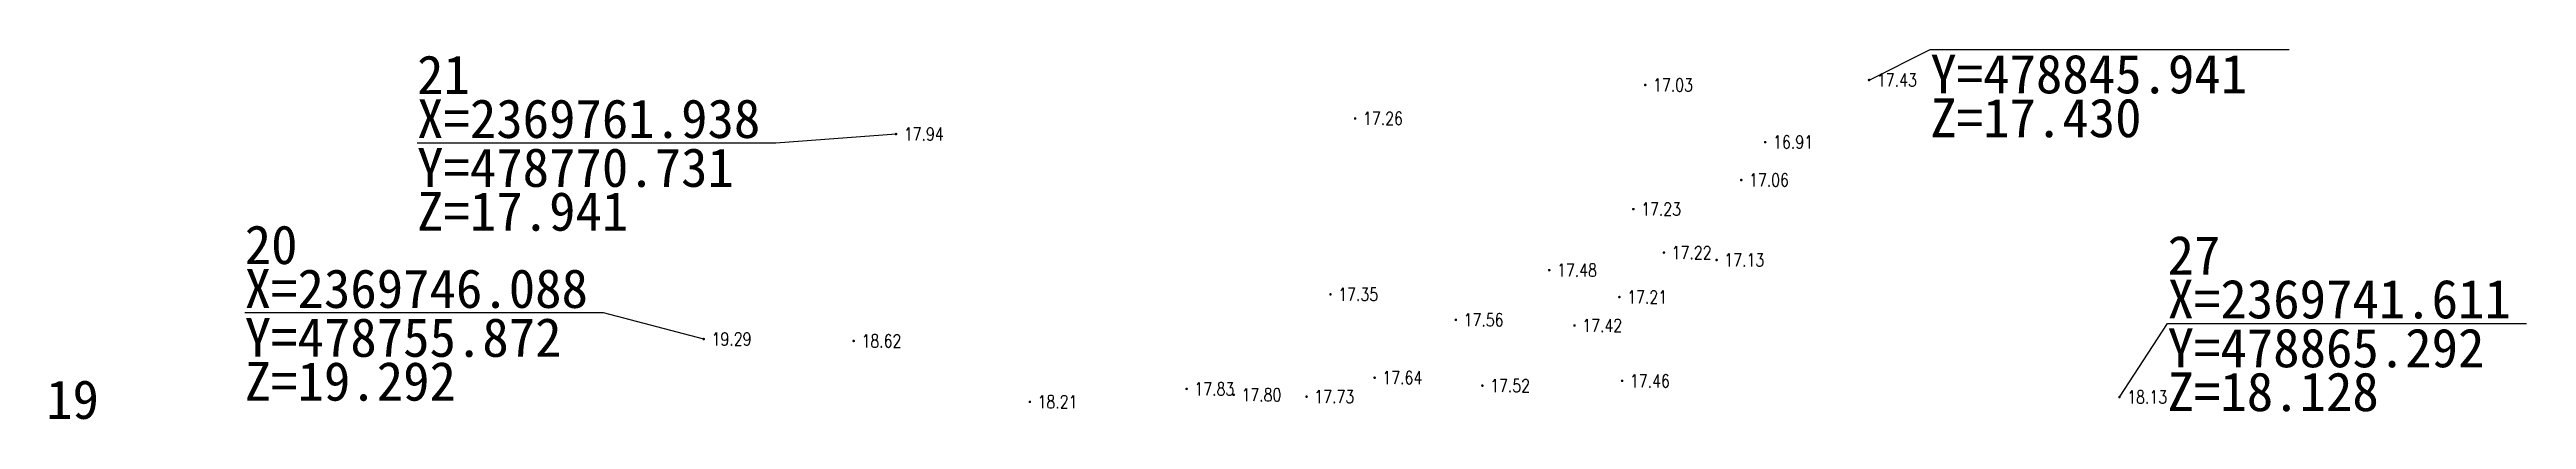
# Model space of a CAD drawing. Extents: x 478634 to 479141, y 2369294 to 2369803.
# Drawn here: x 478705.3 to 478896.7, y 2369739.9 to 2369768.5 of the extents above; entities that cross this region are included whole.
import ezdxf
from ezdxf.enums import TextEntityAlignment as Align

# ---------------------------------------------------------------- set-up
doc = ezdxf.new("R2010")
doc.units = 0
doc.header["$LTSCALE"] = 0.5
doc.layers.get('0').update_dxf_attribs({"linetype": 'CONTINUOUS'})
doc.layers.add('GCD', color=1, linetype='CONTINUOUS')
doc.styles.add('HZ', font='rs.shx', dxfattribs={"width": 0.8, "bigfont": 'hztxt.shx'})
doc.styles.add('宋体', font='')
doc.styles.get('宋体').set_extended_font_data('SimSun')

msp = doc.modelspace()

# ---------------------------------------------------------------- texts
at = {"layer": 'GCD', "linetype": 'Continuous', "style": '宋体'}
for s, p in [('21', (478733.71, 2369765.03)), ('Y=478845.941', (478850.67, 2369765.09)), ('X=2369761.938', (478733.71, 2369761.64)), ('Z=17.430', (478850.67, 2369761.7)), ('Y=478770.731', (478733.71, 2369757.86)), ('Z=17.941', (478733.71, 2369754.47)), ('20', (478720.39, 2369751.89)), ('27', (478869.01, 2369751.08)), ('X=2369746.088', (478720.39, 2369748.5)), ('X=2369741.611', (478869.01, 2369747.69)), ('Y=478755.872', (478720.39, 2369744.72)), ('Y=478865.292', (478869.01, 2369743.91)), ('Z=19.292', (478720.39, 2369741.33)), ('Z=18.128', (478869.01, 2369740.52)), ('19', (478705.04, 2369739.92))]:
    msp.add_text(s, height=3, dxfattribs=at).set_placement(p)

# ---------------------------------------------------------------- blocks, each defined once
blk = doc.blocks.new('GC200')
at = {"linetype": 'Continuous', "const_width": 0.2, "flags": 128}
blk.add_lwpolyline([(-0.1, 0, 1), (0.1, 0, 1)], format="xyb", close=True, dxfattribs=at)

# ---------------------------------------------------------------- linework, layer by layer
at = {"linetype": 'Continuous'}
for p, q in [((478845.94, 2369766.12, 17.43), (478850.67, 2369768.48)), ((478850.67, 2369768.48), (478878.41, 2369768.48)), ((478761.45, 2369761.25), (478733.71, 2369761.25)), ((478770.73, 2369761.94, 17.94), (478761.45, 2369761.25)), ((478748.12, 2369748.11), (478720.39, 2369748.11)), ((478755.87, 2369746.09, 19.29), (478748.12, 2369748.11)), ((478865.29, 2369741.61, 18.13), (478869.01, 2369747.3)), ((478869.01, 2369747.3), (478896.75, 2369747.3))]:
    msp.add_line(p, q, dxfattribs=at)

# ---------------------------------------------------------------- block references
at = {"layer": 'GCD', "linetype": 'Continuous'}
ref = msp.add_blockref('GC200', (478828.64, 2369765.74, 17.03), dxfattribs=dict(at, xscale=0.5, yscale=0.5, zscale=0.5))
ref.add_attrib('height', '17.03', dxfattribs={"linetype": 'Continuous', "height": 1, "style": 'HZ', "width": 0.8}).set_placement((478829.24, 2369765.74, 17.03), align=Align.MIDDLE_LEFT)
ref = msp.add_blockref('GC200', (478845.94, 2369766.12, 17.43), dxfattribs=dict(at, xscale=0.5, yscale=0.5, zscale=0.5))
ref.add_attrib('height', '17.43', dxfattribs={"linetype": 'Continuous', "height": 1, "style": 'HZ', "width": 0.8}).set_placement((478846.54, 2369766.12, 17.43), align=Align.MIDDLE_LEFT)
ref = msp.add_blockref('GC200', (478770.73, 2369761.94, 17.94), dxfattribs=dict(at, xscale=0.5, yscale=0.5, zscale=0.5))
ref.add_attrib('height', '17.94', dxfattribs={"linetype": 'Continuous', "height": 1, "style": 'HZ', "width": 0.8}).set_placement((478771.33, 2369761.94, 17.94), align=Align.MIDDLE_LEFT)
ref = msp.add_blockref('GC200', (478806.22, 2369763.15, 17.26), dxfattribs=dict(at, xscale=0.5, yscale=0.5, zscale=0.5))
ref.add_attrib('height', '17.26', dxfattribs={"linetype": 'Continuous', "height": 1, "style": 'HZ', "width": 0.8}).set_placement((478806.82, 2369763.15, 17.26), align=Align.MIDDLE_LEFT)
ref = msp.add_blockref('GC200', (478837.91, 2369761.32, 16.91), dxfattribs=dict(at, xscale=0.5, yscale=0.5, zscale=0.5))
ref.add_attrib('height', '16.91', dxfattribs={"linetype": 'Continuous', "height": 1, "style": 'HZ', "width": 0.8}).set_placement((478838.52, 2369761.32, 16.91), align=Align.MIDDLE_LEFT)
ref = msp.add_blockref('GC200', (478837.91, 2369761.32, 16.91), dxfattribs=dict(at, xscale=0.5, yscale=0.5, zscale=0.5))
ref.add_attrib('height', '16.91', dxfattribs={"linetype": 'Continuous', "height": 1, "style": 'HZ', "width": 0.8}).set_placement((478838.52, 2369761.32, 16.91), align=Align.MIDDLE_LEFT)
ref = msp.add_blockref('GC200', (478836.06, 2369758.39, 17.05), dxfattribs=dict(at, xscale=0.5, yscale=0.5, zscale=0.5))
ref.add_attrib('height', '17.06', dxfattribs={"linetype": 'Continuous', "height": 1, "style": 'HZ', "width": 0.8}).set_placement((478836.66, 2369758.39, 17.05), align=Align.MIDDLE_LEFT)
ref = msp.add_blockref('GC200', (478836.06, 2369758.39, 17.05), dxfattribs=dict(at, xscale=0.5, yscale=0.5, zscale=0.5))
ref.add_attrib('height', '17.06', dxfattribs={"linetype": 'Continuous', "height": 1, "style": 'HZ', "width": 0.8}).set_placement((478836.66, 2369758.39, 17.05), align=Align.MIDDLE_LEFT)
ref = msp.add_blockref('GC200', (478827.72, 2369756.14, 17.23), dxfattribs=dict(at, xscale=0.5, yscale=0.5, zscale=0.5))
ref.add_attrib('height', '17.23', dxfattribs={"linetype": 'Continuous', "height": 1, "style": 'HZ', "width": 0.8}).set_placement((478828.32, 2369756.14, 17.23), align=Align.MIDDLE_LEFT)
ref = msp.add_blockref('GC200', (478827.72, 2369756.14, 17.23), dxfattribs=dict(at, xscale=0.5, yscale=0.5, zscale=0.5))
ref.add_attrib('height', '17.23', dxfattribs={"linetype": 'Continuous', "height": 1, "style": 'HZ', "width": 0.8}).set_placement((478828.32, 2369756.14, 17.23), align=Align.MIDDLE_LEFT)
ref = msp.add_blockref('GC200', (478830.08, 2369752.78, 17.22), dxfattribs=dict(at, xscale=0.5, yscale=0.5, zscale=0.5))
ref.add_attrib('height', '17.22', dxfattribs={"linetype": 'Continuous', "height": 1, "style": 'HZ', "width": 0.8}).set_placement((478830.68, 2369752.78, 17.22), align=Align.MIDDLE_LEFT)
ref = msp.add_blockref('GC200', (478830.08, 2369752.78, 17.22), dxfattribs=dict(at, xscale=0.5, yscale=0.5, zscale=0.5))
ref.add_attrib('height', '17.22', dxfattribs={"linetype": 'Continuous', "height": 1, "style": 'HZ', "width": 0.8}).set_placement((478830.68, 2369752.78, 17.22), align=Align.MIDDLE_LEFT)
ref = msp.add_blockref('GC200', (478834.15, 2369752.21, 17.13), dxfattribs=dict(at, xscale=0.5, yscale=0.5, zscale=0.5))
ref.add_attrib('height', '17.13', dxfattribs={"linetype": 'Continuous', "height": 1, "style": 'HZ', "width": 0.8}).set_placement((478834.75, 2369752.21, 17.13), align=Align.MIDDLE_LEFT)
ref = msp.add_blockref('GC200', (478834.15, 2369752.21, 17.13), dxfattribs=dict(at, xscale=0.5, yscale=0.5, zscale=0.5))
ref.add_attrib('height', '17.13', dxfattribs={"linetype": 'Continuous', "height": 1, "style": 'HZ', "width": 0.8}).set_placement((478834.75, 2369752.21, 17.13), align=Align.MIDDLE_LEFT)
ref = msp.add_blockref('GC200', (478821.22, 2369751.42, 17.48), dxfattribs=dict(at, xscale=0.5, yscale=0.5, zscale=0.5))
ref.add_attrib('height', '17.48', dxfattribs={"linetype": 'Continuous', "height": 1, "style": 'HZ', "width": 0.8}).set_placement((478821.82, 2369751.42, 17.48), align=Align.MIDDLE_LEFT)
ref = msp.add_blockref('GC200', (478821.22, 2369751.42, 17.48), dxfattribs=dict(at, xscale=0.5, yscale=0.5, zscale=0.5))
ref.add_attrib('height', '17.48', dxfattribs={"linetype": 'Continuous', "height": 1, "style": 'HZ', "width": 0.8}).set_placement((478821.82, 2369751.42, 17.48), align=Align.MIDDLE_LEFT)
ref = msp.add_blockref('GC200', (478804.31, 2369749.55, 17.35), dxfattribs=dict(at, xscale=0.5, yscale=0.5, zscale=0.5))
ref.add_attrib('height', '17.35', dxfattribs={"linetype": 'Continuous', "height": 1, "style": 'HZ', "width": 0.8}).set_placement((478804.91, 2369749.55, 17.35), align=Align.MIDDLE_LEFT)
ref = msp.add_blockref('GC200', (478826.64, 2369749.34, 17.21), dxfattribs=dict(at, xscale=0.5, yscale=0.5, zscale=0.5))
ref.add_attrib('height', '17.21', dxfattribs={"linetype": 'Continuous', "height": 1, "style": 'HZ', "width": 0.8}).set_placement((478827.24, 2369749.34, 17.21), align=Align.MIDDLE_LEFT)
ref = msp.add_blockref('GC200', (478814, 2369747.58, 17.56), dxfattribs=dict(at, xscale=0.5, yscale=0.5, zscale=0.5))
ref.add_attrib('height', '17.56', dxfattribs={"linetype": 'Continuous', "height": 1, "style": 'HZ', "width": 0.8}).set_placement((478814.6, 2369747.58, 17.56), align=Align.MIDDLE_LEFT)
ref = msp.add_blockref('GC200', (478814, 2369747.58, 17.56), dxfattribs=dict(at, xscale=0.5, yscale=0.5, zscale=0.5))
ref.add_attrib('height', '17.56', dxfattribs={"linetype": 'Continuous', "height": 1, "style": 'HZ', "width": 0.8}).set_placement((478814.6, 2369747.58, 17.56), align=Align.MIDDLE_LEFT)
ref = msp.add_blockref('GC200', (478823.17, 2369747.14, 17.42), dxfattribs=dict(at, xscale=0.5, yscale=0.5, zscale=0.5))
ref.add_attrib('height', '17.42', dxfattribs={"linetype": 'Continuous', "height": 1, "style": 'HZ', "width": 0.8}).set_placement((478823.77, 2369747.14, 17.42), align=Align.MIDDLE_LEFT)
ref = msp.add_blockref('GC200', (478823.17, 2369747.14, 17.42), dxfattribs=dict(at, xscale=0.5, yscale=0.5, zscale=0.5))
ref.add_attrib('height', '17.42', dxfattribs={"linetype": 'Continuous', "height": 1, "style": 'HZ', "width": 0.8}).set_placement((478823.77, 2369747.14, 17.42), align=Align.MIDDLE_LEFT)
ref = msp.add_blockref('GC200', (478755.87, 2369746.09, 19.29), dxfattribs=dict(at, xscale=0.5, yscale=0.5, zscale=0.5))
ref.add_attrib('height', '19.29', dxfattribs={"linetype": 'Continuous', "height": 1, "style": 'HZ', "width": 0.8}).set_placement((478756.47, 2369746.09, 19.29), align=Align.MIDDLE_LEFT)
ref = msp.add_blockref('GC200', (478767.46, 2369745.95, 18.62), dxfattribs=dict(at, xscale=0.5, yscale=0.5, zscale=0.5))
ref.add_attrib('height', '18.62', dxfattribs={"linetype": 'Continuous', "height": 1, "style": 'HZ', "width": 0.8}).set_placement((478768.06, 2369745.95, 18.62), align=Align.MIDDLE_LEFT)
ref = msp.add_blockref('GC200', (478767.46, 2369745.95, 18.62), dxfattribs=dict(at, xscale=0.5, yscale=0.5, zscale=0.5))
ref.add_attrib('height', '18.62', dxfattribs={"linetype": 'Continuous', "height": 1, "style": 'HZ', "width": 0.8}).set_placement((478768.06, 2369745.95, 18.62), align=Align.MIDDLE_LEFT)
ref = msp.add_blockref('GC200', (478807.72, 2369743.1, 17.64), dxfattribs=dict(at, xscale=0.5, yscale=0.5, zscale=0.5))
ref.add_attrib('height', '17.64', dxfattribs={"linetype": 'Continuous', "height": 1, "style": 'HZ', "width": 0.8}).set_placement((478808.32, 2369743.1, 17.64), align=Align.MIDDLE_LEFT)
ref = msp.add_blockref('GC200', (478826.85, 2369742.86, 17.46), dxfattribs=dict(at, xscale=0.5, yscale=0.5, zscale=0.5))
ref.add_attrib('height', '17.46', dxfattribs={"linetype": 'Continuous', "height": 1, "style": 'HZ', "width": 0.8}).set_placement((478827.45, 2369742.86, 17.46), align=Align.MIDDLE_LEFT)
ref = msp.add_blockref('GC200', (478781.07, 2369741.24, 18.21), dxfattribs=dict(at, xscale=0.5, yscale=0.5, zscale=0.5))
ref.add_attrib('height', '18.21', dxfattribs={"linetype": 'Continuous', "height": 1, "style": 'HZ', "width": 0.8}).set_placement((478781.67, 2369741.24, 18.21), align=Align.MIDDLE_LEFT)
ref = msp.add_blockref('GC200', (478781.07, 2369741.24, 18.21), dxfattribs=dict(at, xscale=0.5, yscale=0.5, zscale=0.5))
ref.add_attrib('height', '18.21', dxfattribs={"linetype": 'Continuous', "height": 1, "style": 'HZ', "width": 0.8}).set_placement((478781.67, 2369741.24, 18.21), align=Align.MIDDLE_LEFT)
ref = msp.add_blockref('GC200', (478793.19, 2369742.24, 17.83), dxfattribs=dict(at, xscale=0.5, yscale=0.5, zscale=0.5))
ref.add_attrib('height', '17.83', dxfattribs={"linetype": 'Continuous', "height": 1, "style": 'HZ', "width": 0.8}).set_placement((478793.79, 2369742.24, 17.83), align=Align.MIDDLE_LEFT)
ref = msp.add_blockref('GC200', (478793.19, 2369742.24, 17.83), dxfattribs=dict(at, xscale=0.5, yscale=0.5, zscale=0.5))
ref.add_attrib('height', '17.83', dxfattribs={"linetype": 'Continuous', "height": 1, "style": 'HZ', "width": 0.8}).set_placement((478793.79, 2369742.24, 17.83), align=Align.MIDDLE_LEFT)
ref = msp.add_blockref('GC200', (478796.83, 2369741.78, 17.8), dxfattribs=dict(at, xscale=0.5, yscale=0.5, zscale=0.5))
ref.add_attrib('height', '17.80', dxfattribs={"linetype": 'Continuous', "height": 1, "style": 'HZ', "width": 0.8}).set_placement((478797.43, 2369741.78, 17.8), align=Align.MIDDLE_LEFT)
ref = msp.add_blockref('GC200', (478796.83, 2369741.78, 17.8), dxfattribs=dict(at, xscale=0.5, yscale=0.5, zscale=0.5))
ref.add_attrib('height', '17.80', dxfattribs={"linetype": 'Continuous', "height": 1, "style": 'HZ', "width": 0.8}).set_placement((478797.43, 2369741.78, 17.8), align=Align.MIDDLE_LEFT)
ref = msp.add_blockref('GC200', (478802.46, 2369741.64, 17.73), dxfattribs=dict(at, xscale=0.5, yscale=0.5, zscale=0.5))
ref.add_attrib('height', '17.73', dxfattribs={"linetype": 'Continuous', "height": 1, "style": 'HZ', "width": 0.8}).set_placement((478803.06, 2369741.64, 17.73), align=Align.MIDDLE_LEFT)
ref = msp.add_blockref('GC200', (478816.05, 2369742.49, 17.52), dxfattribs=dict(at, xscale=0.5, yscale=0.5, zscale=0.5))
ref.add_attrib('height', '17.52', dxfattribs={"linetype": 'Continuous', "height": 1, "style": 'HZ', "width": 0.8}).set_placement((478816.65, 2369742.49, 17.52), align=Align.MIDDLE_LEFT)
ref = msp.add_blockref('GC200', (478865.29, 2369741.61, 18.13), dxfattribs=dict(at, xscale=0.5, yscale=0.5, zscale=0.5))
ref.add_attrib('height', '18.13', dxfattribs={"linetype": 'Continuous', "height": 1, "style": 'HZ', "width": 0.8}).set_placement((478865.89, 2369741.61, 18.13), align=Align.MIDDLE_LEFT)

msp.set_redraw_order([(e.dxf.handle, doc.entitydb.next_handle()) for e in msp.query("TEXT MTEXT ATTDEF DIMENSION ARC_DIMENSION")])  # texts and dimensions are drawn at this point

doc.saveas('drawing.dxf')
